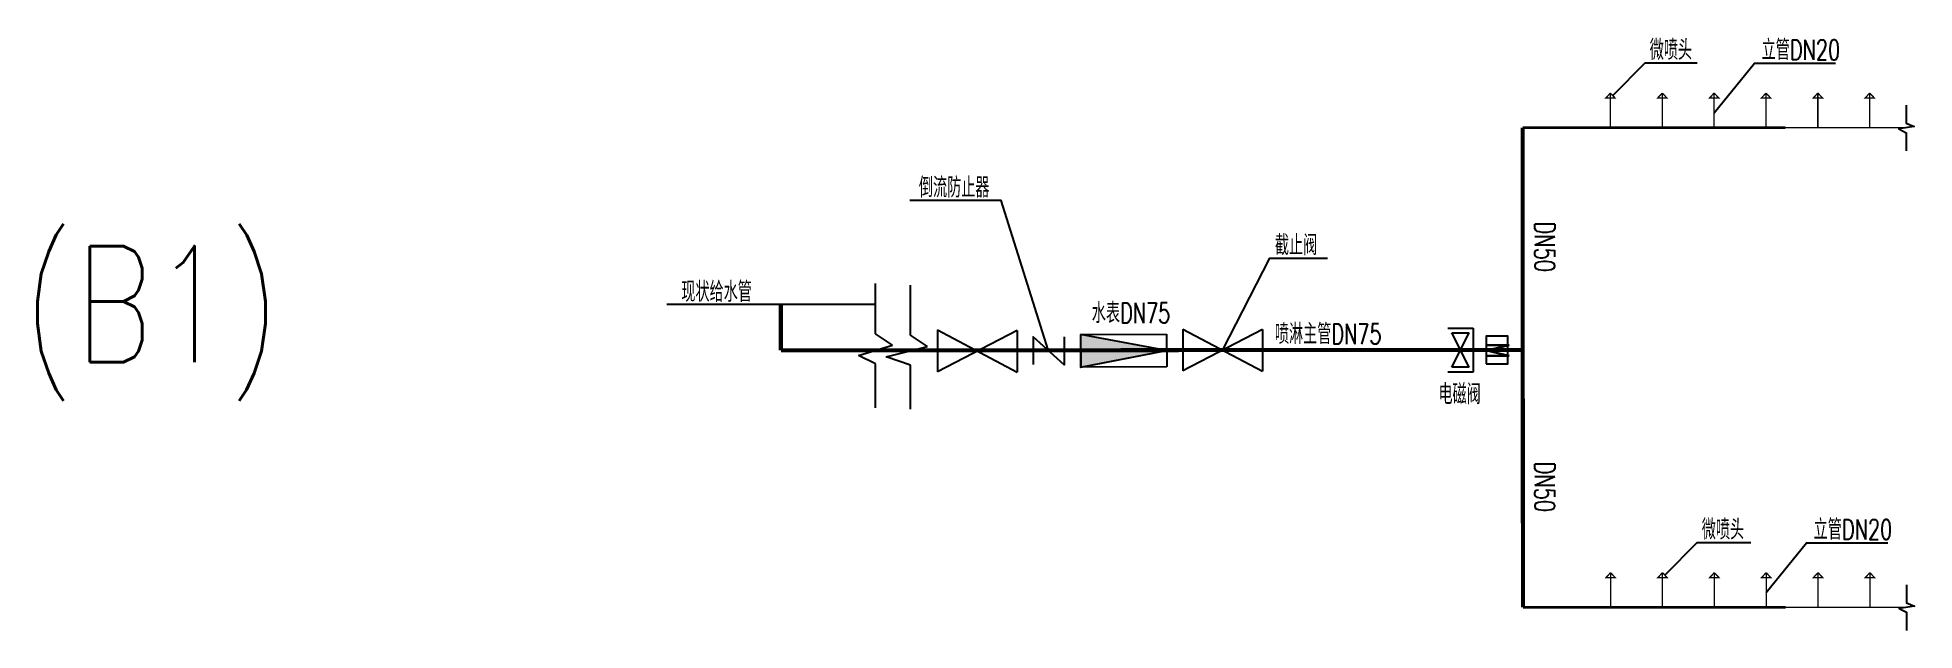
# Model space of a CAD drawing. Extents: x 230931 to 417685, y -478674 to -417189.
# Drawn here: x 230931 to 244885, y -438060 to -433650 of the extents above; entities that cross this region are included whole.
import ezdxf

# ---------------------------------------------------------------- set-up
doc = ezdxf.new("R2010")
doc.units = 0
doc.header["$LTSCALE"] = 10
for name, color, linetype in [('供水', 6, 'CONTINUOUS'), ('喷淋', 5, 'CONTINUOUS'), ('喷淋文字', 7, 'CONTINUOUS'), ('喷淋管', 4, 'CONTINUOUS'), ('园建', 1, 'CONTINUOUS'), ('标注', 3, 'CONTINUOUS')]:
    doc.layers.add(name, color=color, linetype=linetype)
doc.styles.add('HZTXT', font='txt_hzdx.shx', dxfattribs={"width": 0.6, "bigfont": 'hztxt.shx'})
doc.styles.get("Standard").update_dxf_attribs({"font": 'simplex1.shx', "width": 0.7, "bigfont": 'hztxt.shx'})

msp = doc.modelspace()

# ---------------------------------------------------------------- texts
at = {"layer": '喷淋文字', "width": 0.7}
for s, p in [('微喷头', (242917, -433817, -213431127)), ('立管DN20', (243749, -433817, -213431127)), ('截止阀', (240130, -435269, -213431127)), ('现状给水管', (235717, -435616, -47118973)), ('水表DN75', (238769, -435774, -210260794)), ('喷淋主管DN75', (240130, -435930, -210260794)), ('电磁阀', (241346, -436378, -213431127)), ('微喷头', (243304, -437384, -213431127)), ('立管DN20', (244136, -437384, -213431127))]:
    msp.add_text(s, height=150, dxfattribs=at).set_placement(p)
for s, height, rotation, p in [('倒流防止器', 150, 359.9909, (237483, -434840, -213431127)), ('DN50', 150, 269.9909, (242062, -435020, -213431127)), ('M', 168, 270.0091, (241704, -435917, -164003419)), ('DN50', 150, 269.9909, (242062, -436806, -213431127))]:
    msp.add_text(s, height=height, rotation=rotation, dxfattribs=at).set_placement(p)
at = {"layer": '喷淋文字', "color": 2, "style": 'HZTXT', "oblique": 0, "width": 0.75}
msp.add_text('(B1)', height=864, rotation=359.9909, dxfattribs=at).set_placement((230819, -436065, -841043176))

# ---------------------------------------------------------------- hatches: boundary and pattern name
at = {"layer": '供水'}
h = msp.add_hatch(color=256, dxfattribs=at)
h.paths.add_polyline_path([(238687, -436102), (239325, -435978), (238686, -435860)], flags=16)
h.paths.add_polyline_path([(239325, -435978), (238686, -435860), (238687, -436102)])
at = {"layer": '标注'}
msp.add_hatch(color=256, dxfattribs=at).paths.add_polyline_path([(238686, -435860), (238686, -436102), (239325, -435978)])

# ---------------------------------------------------------------- linework, layer by layer
at = {"layer": '供水'}
for p, q in [((238686, -435860, -3170333), (239325, -435857, -3170333)), ((239325, -435978, -3170333), (238686, -435860, -3170333)), ((239325, -435857, -3170333), (239326, -436099, -3170333)), ((238687, -436102, -3170333), (239325, -435978, -3170333)), ((239326, -436099, -3170333), (238687, -436102, -3170333))]:
    msp.add_line(p, q, dxfattribs=at)
at = {"layer": '供水', "elevation": -3170333}
msp.add_lwpolyline([(238686, -435860), (238687, -436102)], dxfattribs=at)
at = {"layer": '喷淋', "color": 0}
for p, q in [((237622, -435825, -3170333), (237621, -436136, -3170333)), ((238215, -435828, -3170333), (237621, -436136, -3170333)), ((237622, -435825, -3170333), (238214, -436139, -3170333)), ((238215, -435828, -3170333), (238214, -436139, -3170333)), ((239446, -435818, -3170333), (239445, -436129, -3170333)), ((240039, -435821, -3170333), (239445, -436129, -3170333)), ((239446, -435818, -3170333), (240038, -436132, -3170333)), ((240039, -435821, -3170333), (240038, -436132, -3170333))]:
    msp.add_line(p, q, dxfattribs=at)
msp.add_lwpolyline([(238563, -435877), (238563, -436084), (238333, -435877), (238333, -436081)], dxfattribs=at)
at = {"layer": '喷淋文字'}
for p, q in [((237161, -435853, -29063261), (237161, -435480, -29063261)), ((237421, -435863, -29063261), (237421, -435491, -29063261)), ((241416, -435813), (241604, -435813)), ((241604, -435813), (241604, -436139)), ((237034, -436015, -29063261), (237288, -435937, -29063261)), ((237288, -435937, -29063261), (237161, -435853, -29063261)), ((237239, -436026, -29063261), (237548, -435948, -29063261)), ((237548, -435948, -29063261), (237421, -435863, -29063261)), ((237161, -436078, -29063261), (237034, -436015, -29063261)), ((237161, -436404, -29063261), (237161, -436078, -29063261)), ((237421, -436088, -29063261), (237239, -436026, -29063261)), ((237421, -436415, -29063261), (237421, -436088, -29063261)), ((241604, -436139), (241416, -436139))]:
    msp.add_line(p, q, dxfattribs=at)
at = {"layer": '喷淋文字', "color": 2}
for points in [[(242642, -434081), (242883, -433838), (243270, -433838)], [(243396, -434210), (243695, -433840), (244298, -433840)]]:
    msp.add_lwpolyline(points, dxfattribs=at)
at = {"layer": '喷淋文字'}
for points in [[(244825, -434153), (244825, -434287), (244884, -434312), (244770, -434329), (244825, -434358), (244825, -434493)], [(241447, -435847), (241574, -435847)], [(241574, -436102), (241447, -435847)], [(241447, -436102), (241574, -435847)], [(241510, -435975), (241702, -435975)], [(241574, -436102), (241447, -436102)]]:
    msp.add_lwpolyline(points, dxfattribs=at)
at = {"layer": '喷淋文字', "color": 2}
for points, elevation in [([(238445, -435974), (238095, -434862), (237415, -434862)], -3170333), ([(239743, -435974), (240093, -435292), (240522, -435292)], -3170333), ([(243029, -437649), (243269, -437406), (243668, -437406)], 0), ([(243783, -437778), (244082, -437408), (244688, -437408)], 0)]:
    msp.add_lwpolyline(points, dxfattribs=dict(at, elevation=elevation))
at = {"layer": '喷淋文字'}
msp.add_lwpolyline([(241702, -436078), (241863, -436078), (241863, -435871), (241702, -435871)], close=True, dxfattribs=at)
at = {"layer": '喷淋文字', "elevation": 0}
msp.add_lwpolyline([(244826, -437721), (244826, -437854), (244885, -437880), (244771, -437897), (244826, -437925), (244826, -438060)], dxfattribs=at)
at = {"layer": '喷淋管', "color": 5, "const_width": 30}
for points in [[(241973, -434321), (241974, -437888)], [(241215, -435975), (241973, -435975)]]:
    msp.add_lwpolyline(points, dxfattribs=at)
at = {"layer": '喷淋管', "color": 5, "const_width": 30, "elevation": 0}
for points in [[(236457, -435977), (236457, -435635)], [(241638, -435974), (236457, -435977)]]:
    msp.add_lwpolyline(points, dxfattribs=at)
at = {"layer": '园建', "elevation": 0}
msp.add_lwpolyline([(237161, -435635), (235610, -435635)], dxfattribs=at)
at = {"layer": '标注'}
for points, const_width in [([(242625, -434100), (242591, -434100), (242625, -434063)], 10), ([(242625, -434100), (242625, -434063)], 10), ([(242625, -434100), (242659, -434100), (242625, -434063)], 10), ([(242625, -434321), (242625, -434100)], 10), ([(243011, -434100), (242976, -434100), (243011, -434063)], 10), ([(243011, -434100), (243011, -434063)], 10), ([(243011, -434100), (243045, -434100), (243011, -434063)], 10), ([(243011, -434321), (243011, -434100)], 10), ([(243396, -434100), (243362, -434100), (243396, -434063)], 10), ([(243396, -434100), (243396, -434063)], 10), ([(243396, -434100), (243431, -434100), (243396, -434063)], 10), ([(243396, -434321), (243396, -434100)], 10), ([(243782, -434100), (243748, -434100), (243782, -434063)], 10), ([(243782, -434100), (243782, -434063)], 10), ([(243782, -434100), (243816, -434100), (243782, -434063)], 10), ([(243782, -434321), (243782, -434100)], 10), ([(244167, -434100), (244133, -434100), (244167, -434063)], 10), ([(244167, -434100), (244167, -434063)], 10), ([(244167, -434100), (244202, -434100), (244167, -434063)], 10), ([(244167, -434321), (244167, -434100)], 10), ([(244553, -434100), (244519, -434100), (244553, -434063)], 10), ([(244553, -434100), (244553, -434063)], 10), ([(244553, -434100), (244587, -434100), (244553, -434063)], 10), ([(244553, -434321), (244553, -434100)], 10), ([(241973, -434321), (243926, -434321)], 20), ([(243926, -434321), (244830, -434321)], 10)]:
    msp.add_lwpolyline(points, dxfattribs=dict(at, const_width=const_width))
at = {"layer": '标注', "elevation": -3170333}
msp.add_lwpolyline([(238686, -435860), (238686, -436102), (239325, -435978), (238686, -435860)], close=True, dxfattribs=at)
at = {"layer": '标注', "elevation": 0}
for points, const_width in [([(242626, -437667), (242592, -437667), (242626, -437630)], 10), ([(242626, -437667), (242626, -437630)], 10), ([(242626, -437667), (242660, -437667), (242626, -437630)], 10), ([(243012, -437667), (242978, -437667), (243012, -437630)], 10), ([(243012, -437667), (243012, -437630)], 10), ([(243012, -437667), (243046, -437667), (243012, -437630)], 10), ([(243397, -437667), (243363, -437667), (243397, -437630)], 10), ([(243397, -437667), (243397, -437630)], 10), ([(243397, -437667), (243432, -437667), (243397, -437630)], 10), ([(243783, -437667), (243749, -437667), (243783, -437630)], 10), ([(243783, -437667), (243783, -437630)], 10), ([(243783, -437667), (243817, -437667), (243783, -437630)], 10), ([(244169, -437667), (244134, -437667), (244169, -437630)], 10), ([(244169, -437667), (244169, -437630)], 10), ([(244169, -437667), (244203, -437667), (244169, -437630)], 10), ([(244554, -437667), (244520, -437667), (244554, -437630)], 10), ([(244554, -437667), (244554, -437630)], 10), ([(244554, -437667), (244588, -437667), (244554, -437630)], 10), ([(242626, -437888), (242626, -437667)], 10), ([(243012, -437888), (243012, -437667)], 10), ([(243397, -437888), (243397, -437667)], 10), ([(243783, -437888), (243783, -437667)], 10), ([(244169, -437888), (244169, -437667)], 10), ([(244554, -437888), (244554, -437667)], 10), ([(241974, -437888), (243927, -437888)], 20), ([(243927, -437888), (244831, -437888)], 10)]:
    msp.add_lwpolyline(points, dxfattribs=dict(at, const_width=const_width))

msp.set_redraw_order([(e.dxf.handle, doc.entitydb.next_handle()) for e in msp.query("TEXT MTEXT ATTDEF DIMENSION ARC_DIMENSION")])  # texts and dimensions are drawn at this point

doc.saveas('drawing.dxf')
